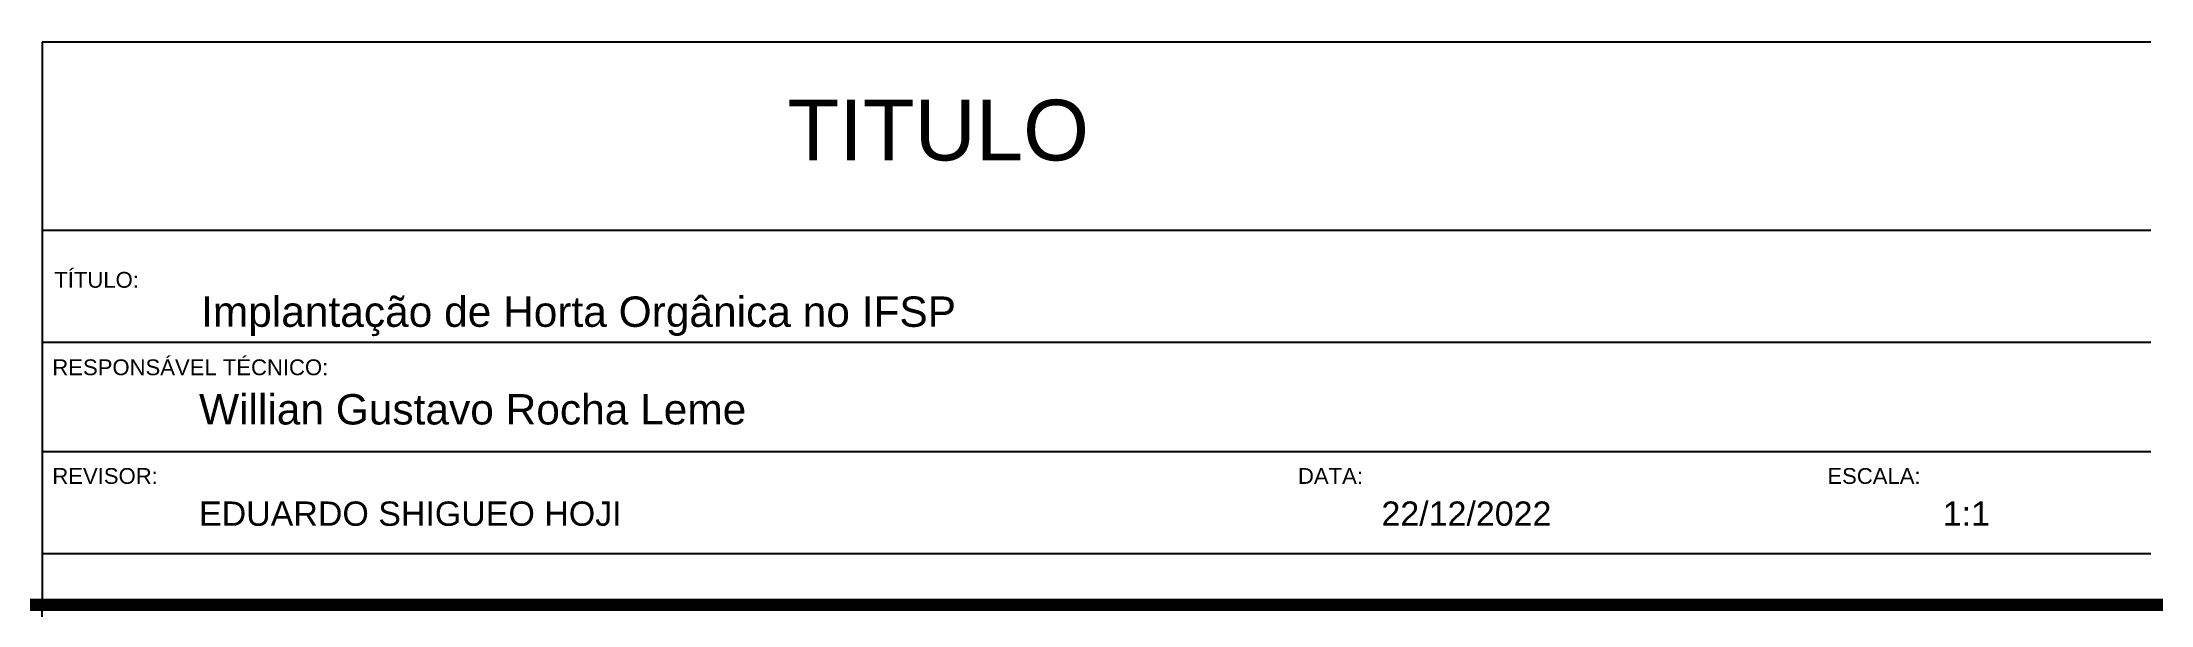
# Model space of a CAD drawing. Header units: millimetres. Extents: x -50 to 1139, y 20 to 861.
# Drawn here: x 954.2 to 1127.7, y 30 to 76.3 of the extents above; entities that cross this region are included whole.
import ezdxf

# ---------------------------------------------------------------- set-up
doc = ezdxf.new("R2010")
doc.units = ezdxf.units.MM
doc.layers.add('ARQ-FOLHA', color=7, linetype='Continuous')
doc.styles.add('arial', font='arial.ttf')

msp = doc.modelspace()

# ---------------------------------------------------------------- texts
at = {"layer": 'ARQ-FOLHA', "style": 'arial'}
for s, height, p in [('TITULO', 5, (1015.55, 66.6)), ('TÍTULO:', 1.3, (955.24, 56.12)), ('Implantação de Horta Orgânica no IFSP', 2.5, (967.32, 52.9)), ('RESPONSÁVEL TÉCNICO:', 1.3, (955.08, 48.92)), ('Willian Gustavo Rocha Leme', 2.5, (967.15, 44.86)), ('REVISOR:', 1.3, (955.08, 39.97)), ('DATA:', 1.3, (1057.57, 39.97)), ('ESCALA:', 1.3, (1101.13, 39.97)), ('EDUARDO SHIGUEO HOJI', 2, (967.15, 36.52)), ('22/12/2022', 2, (1064.44, 36.52)), ('1:1', 2, (1110.62, 36.52))]:
    msp.add_text(s, height=height, dxfattribs=at).set_placement(p)

# ---------------------------------------------------------------- blocks, each defined once
blk = doc.blocks.new('FOLHA A0')
at = {"layer": 'ARQ-FOLHA'}
for p, q in [((1189, 0), (0, 0)), ((0, 0), (0, -841)), ((264, -10), (264, 0)), ((449, -10), (449, 0)), ((634, -10), (634, 0)), ((819, -10), (819, 0)), ((1004, -10), (1004, 0)), ((1189, -841), (1189, 0)), ((0, -247), (25, -247)), ((1179, -247), (1189, -247)), ((0, -544), (25, -544)), ((1179, -544), (1189, -544)), ((264, -841), (264, -831)), ((449, -841), (449, -831)), ((634, -841), (634, -831)), ((819, -841), (819, -831)), ((1004, -841), (1004, -831))]:
    blk.add_line(p, q, dxfattribs=at)
at = {"layer": 'ARQ-FOLHA', "const_width": 1}
blk.add_lwpolyline([(1179, -10), (25, -10), (25, -831), (1179, -831), (1179, -10)], dxfattribs=at)
at = {"layer": 'ARQ-FOLHA'}
blk.add_lwpolyline([(0, -841), (1189, -841)], dxfattribs=at)

# ---------------------------------------------------------------- linework, layer by layer
at = {"layer": 'ARQ-FOLHA'}
for p, q in [((1127.74, 76.34), (954.24, 76.34)), ((954.24, 76.34), (954.24, 30.01)), ((954.24, 63.17), (954.24, 63.17)), ((1127.74, 60.82), (954.24, 60.82)), ((954.24, 53.72), (954.24, 53.72)), ((1127.74, 51.62), (954.24, 51.62)), ((1127.74, 42.6), (954.24, 42.6)), ((1127.74, 34.2), (954.24, 34.2))]:
    msp.add_line(p, q, dxfattribs=at)

# ---------------------------------------------------------------- block references
msp.add_blockref('FOLHA A0', (-49.76, 861.01), dxfattribs=at)

msp.set_redraw_order([(e.dxf.handle, doc.entitydb.next_handle()) for e in msp.query("TEXT MTEXT ATTDEF DIMENSION ARC_DIMENSION")])  # texts and dimensions are drawn at this point

doc.saveas('drawing.dxf')
